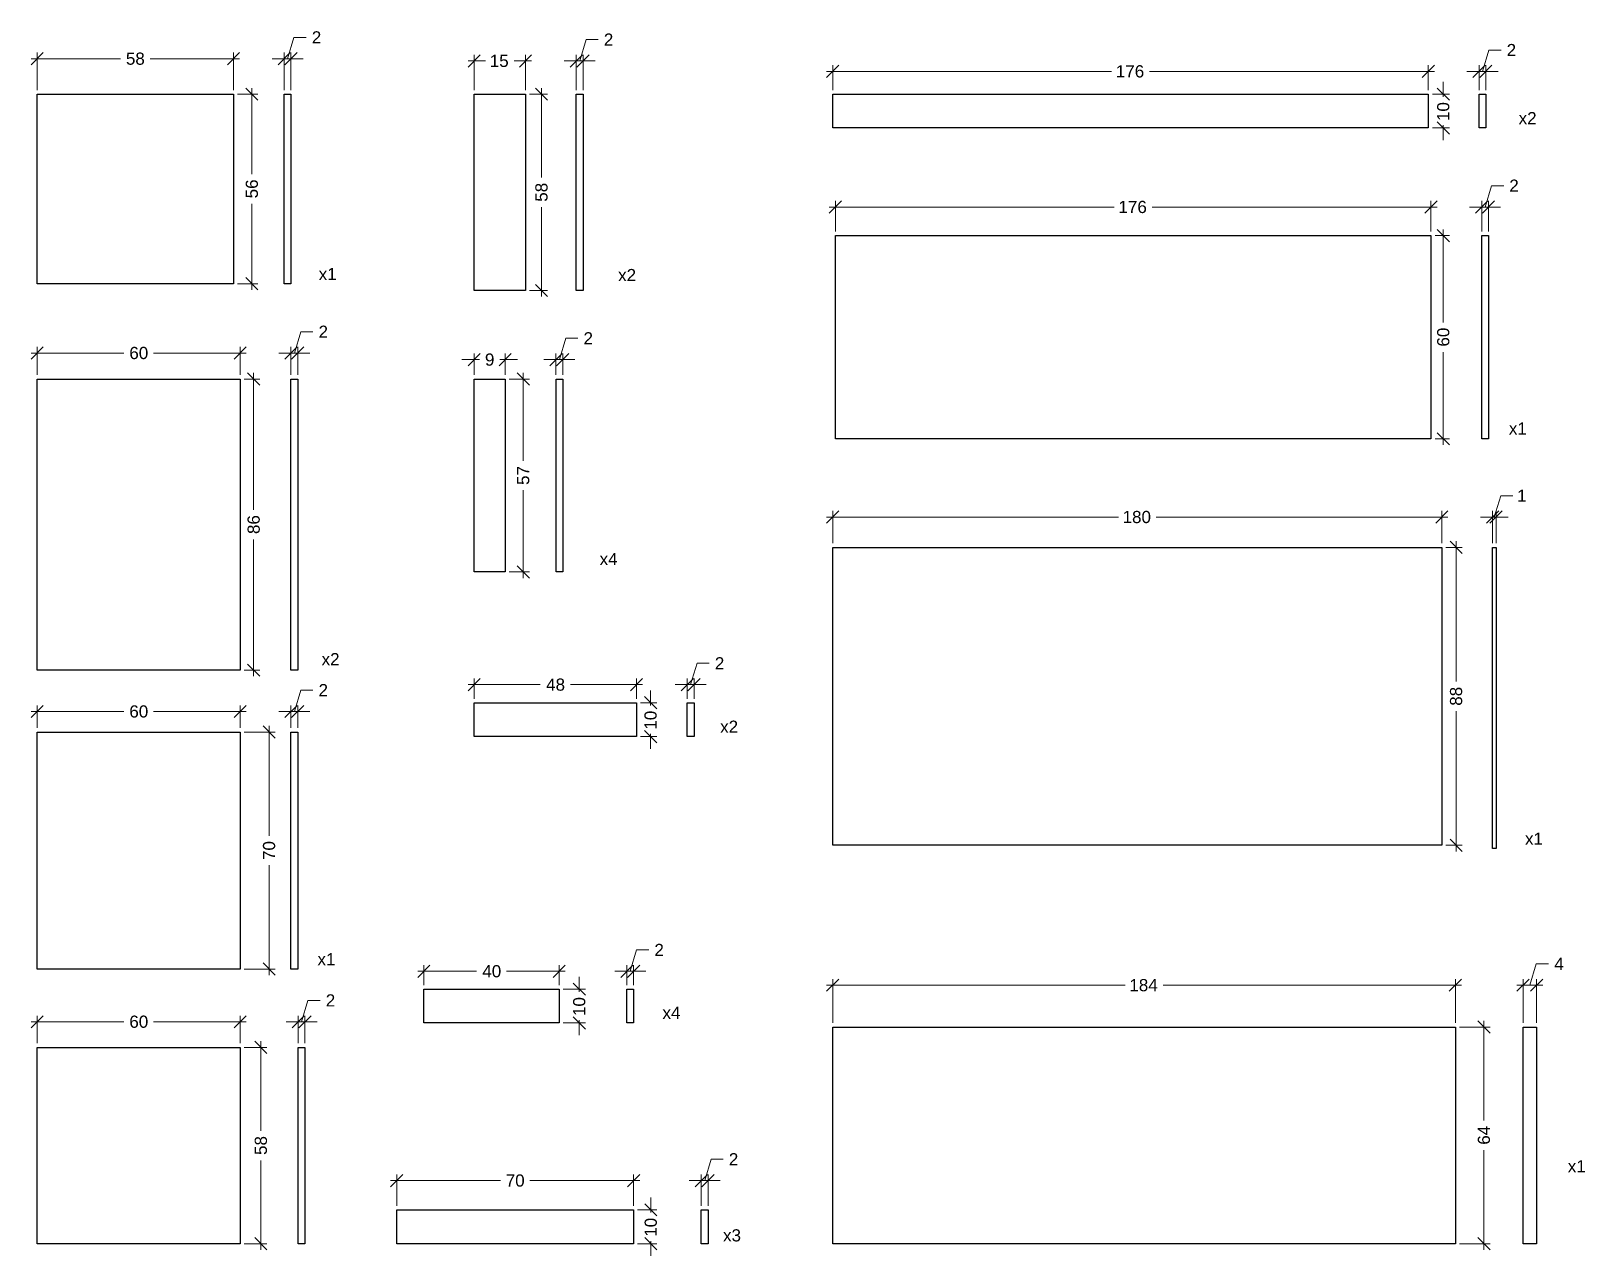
# Model space of a CAD drawing. Header units: centimetres. Extents: x -2268 to 4168, y -1681 to 1458.
# Drawn here: x 3004.5 to 3463.6, y -1666.7 to -1304.9 of the extents above; entities that cross this region are included whole.
import ezdxf

# ---------------------------------------------------------------- set-up
doc = ezdxf.new("R2010")
doc.units = ezdxf.units.CM
doc.layers.add('PDF3_Geometry', color=7, linetype='Continuous')
doc.layers.add('PDF3_Text', color=7, linetype='Continuous')
doc.styles.add('PDF Arial', font='Arial.ttf')

msp = doc.modelspace()

# ---------------------------------------------------------------- texts
at = {"layer": 'PDF3_Text', "color": 5, "attachment_point": 7, "style": 'PDF Arial'}
for s, insert, char_height in [('2', (3087.4098, -1308.5102), 3.6002), ('2', (3173.7214, -1309.1664), 3.6002), ('2', (3440.517, -1312.2569), 3.6002), ('58', (3032.4689, -1314.8479), 3.60019), ('15', (3140.0011, -1315.5041), 3.60019), ('176', (3325.0152, -1318.5945), 3.60019), ('x2', (3444.0626, -1332.3769), 3.60019), ('2', (3441.3002, -1352.3169), 3.6002), ('176', (3325.7984, -1358.6545), 3.60019), ('x1', (3089.4525, -1378.4167), 3.60019), ('x2', (3177.9337, -1378.7237), 3.60019), ('2', (3089.4102, -1395.4568), 3.6002), ('2', (3167.7203, -1397.4042), 3.6002), ('60', (3033.485, -1401.7944), 3.60019), ('9', (3138.5829, -1403.7418), 3.6002), ('x1', (3441.1732, -1424.0332), 3.60019), ('1', (3443.6181, -1443.8992), 3.6002), ('180', (3327.0155, -1450.2368), 3.60019), ('x4', (3172.4717, -1462.61), 3.60019), ('x2', (3090.3104, -1492.1846), 3.60019), ('2', (3206.5208, -1493.4106), 3.6002), ('48', (3156.6602, -1499.7482), 3.60019), ('2', (3089.4102, -1501.3379), 3.6002), ('60', (3033.485, -1507.6755), 3.60019), ('x2', (3208.0872, -1512.1334), 3.60019), ('x1', (3445.9466, -1545.2081), 3.60019), ('2', (3188.6552, -1578.0817), 3.6002), ('x1', (3089.0927, -1580.8228), 3.60019), ('4', (3454.5936, -1582.1881), 3.6002), ('40', (3137.7997, -1584.4194), 3.60019), ('184', (3329.0159, -1588.5258), 3.60019), ('2', (3091.5376, -1592.9837), 3.6002), ('x4', (3191.0472, -1596.6353), 3.60019), ('60', (3033.485, -1599.3213), 3.60019), ('2', (3210.6591, -1639.902), 3.6002), ('x1', (3458.5837, -1641.987), 3.60019), ('70', (3144.7215, -1646.2396), 3.60019), ('x3', (3208.9447, -1662.4374), 3.60019)]:
    msp.add_mtext(s, dxfattribs=dict(at, insert=insert, char_height=char_height))
at = {"layer": 'PDF3_Text', "color": 5, "char_height": 3.60019, "attachment_point": 7, "rotation": 90, "style": 'PDF Arial'}
for s, insert in [('10', (3423.6231, -1331.4349)), ('56', (3071.5319, -1354.2643)), ('58', (3157.1237, -1355.2698)), ('60', (3423.6231, -1398.0498)), ('57', (3151.7365, -1438.9248)), ('86', (3072.0717, -1453.4247)), ('88', (3427.4121, -1504.1532)), ('10', (3189.3622, -1511.2126)), ('70', (3076.6228, -1549.7168)), ('10', (3168.2791, -1595.7991)), ('64', (3435.6358, -1633.8163)), ('58', (3074.1991, -1636.8433)), ('10', (3189.4257, -1661.0063))]:
    msp.add_mtext(s, dxfattribs=dict(at, insert=insert))

# ---------------------------------------------------------------- linework, layer by layer
at = {"layer": 'PDF3_Geometry', "color": 5, "lineweight": 9}
for points in [[(3080.2657, -1313.019), (3082.1497, -1306.711), (3085.7482, -1306.711)], [(3166.5772, -1313.6752), (3168.4612, -1307.3672), (3172.0703, -1307.3672)], [(3008.0625, -1311.2091), (3004.4534, -1314.8182)], [(3004.4534, -1313.019), (3030.8814, -1313.019)], [(3006.2633, -1322.2798), (3006.2633, -1311.2091)], [(3066.0622, -1313.019), (3039.6448, -1313.019)], [(3062.4636, -1314.8182), (3066.0622, -1311.2091)], [(3064.2629, -1322.2798), (3064.2629, -1311.2091)], [(3079.2603, -1313.019), (3075.6617, -1313.019)], [(3077.461, -1314.8182), (3081.0595, -1311.2091)], [(3079.2603, -1322.2798), (3079.2603, -1311.2091)], [(3079.2603, -1313.019), (3081.2606, -1313.019), (3079.2603, -1313.019)], [(3083.0599, -1311.2091), (3079.4614, -1314.8182)], [(3081.2606, -1322.2798), (3081.2606, -1311.2091)], [(3081.2606, -1313.019), (3084.8591, -1313.019)], [(3137.1752, -1311.8759), (3133.5767, -1315.4744)], [(3135.3759, -1322.2798), (3135.3759, -1311.8759)], [(3148.7752, -1315.4744), (3152.3737, -1311.8759)], [(3150.5744, -1322.2798), (3150.5744, -1311.8759)], [(3163.7725, -1315.4744), (3167.371, -1311.8759)], [(3165.5718, -1322.2798), (3165.5718, -1311.8759)], [(3169.3714, -1311.8759), (3165.7729, -1315.4744)], [(3167.5721, -1322.2798), (3167.5721, -1311.8759)], [(3433.3729, -1316.7656), (3435.2674, -1310.4577), (3438.8659, -1310.4577)], [(3133.5767, -1313.6752), (3138.7522, -1313.6752)], [(3152.3737, -1313.6752), (3147.1982, -1313.6752)], [(3165.5718, -1313.6752), (3161.9733, -1313.6752)], [(3165.5718, -1313.6752), (3167.5721, -1313.6752), (3165.5718, -1313.6752)], [(3167.5721, -1313.6752), (3171.1706, -1313.6752)], [(3243.1701, -1314.9664), (3239.561, -1318.5649)], [(3239.561, -1316.7656), (3323.7663, -1316.7656)], [(3241.3602, -1322.2798), (3241.3602, -1314.9664)], [(3419.1694, -1316.7656), (3334.9746, -1316.7656)], [(3415.5708, -1318.5649), (3419.1694, -1314.9664)], [(3417.3701, -1322.2798), (3417.3701, -1314.9664)], [(3432.3674, -1316.7656), (3428.7689, -1316.7656)], [(3430.5682, -1318.5649), (3434.1667, -1314.9664)], [(3432.3674, -1322.2798), (3432.3674, -1314.9664)], [(3432.3674, -1316.7656), (3434.3678, -1316.7656), (3432.3674, -1316.7656)], [(3436.1671, -1314.9664), (3432.5685, -1318.5649)], [(3434.3678, -1322.2798), (3434.3678, -1314.9664)], [(3434.3678, -1316.7656), (3437.9769, -1316.7656)], [(3071.5023, -1325.2857), (3067.9038, -1321.6766)], [(3069.703, -1321.6765), (3069.703, -1347.1096)], [(3157.0941, -1325.2857), (3153.4956, -1321.6766)], [(3155.2948, -1321.6765), (3155.2948, -1348.1045)], [(3419.9843, -1321.6765), (3423.5934, -1325.2856)], [(3421.7942, -1324.2802), (3421.7942, -1323.4864), (3421.7942, -1319.8773)], [(3065.4589, -1323.4864), (3071.5023, -1323.4864)], [(3151.7704, -1323.4864), (3157.0941, -1323.4864)], [(3418.5661, -1323.4864), (3423.5934, -1323.4864)], [(3418.5661, -1333.4776), (3423.5934, -1333.4776)], [(3423.5934, -1335.2874), (3419.9843, -1331.6783)], [(3421.7942, -1332.6838), (3421.7942, -1333.4776), (3421.7942, -1337.0867)], [(3434.1561, -1356.8256), (3436.0401, -1350.5176), (3439.6492, -1350.5176)], [(3069.703, -1381.285), (3069.703, -1355.8625)], [(3155.2948, -1383.2853), (3155.2948, -1356.868)], [(3243.9427, -1355.0158), (3240.3442, -1358.6249)], [(3240.3442, -1356.8256), (3324.5389, -1356.8256)], [(3242.1434, -1364.0756), (3242.1434, -1355.0158)], [(3419.9526, -1356.8256), (3335.7578, -1356.8256)], [(3416.354, -1358.6249), (3419.9526, -1355.0158)], [(3418.1533, -1364.0756), (3418.1533, -1355.0158)], [(3433.1507, -1356.8256), (3429.5521, -1356.8256)], [(3431.3514, -1358.6249), (3434.9499, -1355.0158)], [(3433.1507, -1364.0756), (3433.1507, -1355.0158)], [(3433.1507, -1356.8256), (3435.151, -1356.8256), (3433.1507, -1356.8256)], [(3436.9503, -1355.0158), (3433.3517, -1358.6249)], [(3435.151, -1364.0756), (3435.151, -1355.0158)], [(3435.151, -1356.8256), (3438.7495, -1356.8256)], [(3423.5934, -1367.0708), (3419.9843, -1363.4723)], [(3421.7942, -1363.4723), (3421.7942, -1390.8951)], [(3419.3493, -1365.2716), (3423.5934, -1365.2716)], [(3065.4589, -1379.4857), (3071.5023, -1379.4857)], [(3067.9038, -1377.6864), (3071.5023, -1381.285)], [(3151.7704, -1381.4861), (3157.0941, -1381.4861)], [(3153.4956, -1379.6868), (3157.0941, -1383.2853)], [(3082.2555, -1399.9549), (3084.15, -1393.6575), (3087.7485, -1393.6575)], [(3160.5762, -1401.9129), (3162.4707, -1395.6049), (3166.0692, -1395.6049)], [(3008.0625, -1398.1557), (3004.4534, -1401.7648)], [(3004.4534, -1399.9549), (3031.8762, -1399.9549)], [(3006.2633, -1406.4323), (3006.2633, -1398.1557)], [(3068.0625, -1399.9549), (3040.6397, -1399.9549)], [(3064.464, -1401.7648), (3068.0625, -1398.1557)], [(3066.2633, -1406.4323), (3066.2633, -1398.1557)], [(3081.2606, -1399.9549), (3077.6621, -1399.9549)], [(3079.4613, -1401.7648), (3083.0598, -1398.1557)], [(3081.2606, -1406.4323), (3081.2606, -1398.1557)], [(3081.2606, -1399.9549), (3083.261, -1399.9549), (3081.2606, -1399.9549)], [(3085.0602, -1398.1557), (3081.4617, -1401.7648)], [(3083.261, -1406.4323), (3083.261, -1398.1557)], [(3083.261, -1399.9549), (3086.8595, -1399.9549)], [(3133.5767, -1403.7122), (3137.1752, -1400.1137)], [(3135.3759, -1406.4323), (3135.3759, -1400.1137)], [(3146.3726, -1400.1137), (3142.7741, -1403.7122)], [(3144.5734, -1406.4323), (3144.5734, -1400.1137)], [(3157.7715, -1403.7122), (3161.37, -1400.1137)], [(3159.5707, -1406.4323), (3159.5707, -1400.1137)], [(3163.3703, -1400.1137), (3159.7718, -1403.7122)], [(3161.571, -1406.4323), (3161.571, -1400.1137)], [(3421.7942, -1427.0814), (3421.7942, -1399.6586)], [(3136.9847, -1401.9129), (3135.3759, -1401.9129), (3131.7774, -1401.9129)], [(3142.954, -1401.9129), (3144.5734, -1401.9129), (3148.1719, -1401.9129)], [(3159.5707, -1401.9129), (3155.9722, -1401.9129)], [(3159.5707, -1401.9129), (3161.5711, -1401.9129), (3159.5707, -1401.9129)], [(3161.571, -1401.9129), (3165.1696, -1401.9129)], [(3067.4592, -1407.6388), (3072.0315, -1407.6388)], [(3072.0315, -1409.4381), (3068.433, -1405.829)], [(3070.2322, -1405.829), (3070.2322, -1446.2594)], [(3145.7693, -1407.6388), (3151.7069, -1407.6388)], [(3151.7069, -1409.4381), (3148.1084, -1405.829)], [(3149.9076, -1405.829), (3149.9076, -1431.7595)], [(3419.9843, -1423.4829), (3423.5934, -1427.0814)], [(3419.3493, -1425.2821), (3423.5934, -1425.2821)], [(3149.9076, -1466.4323), (3149.9076, -1440.5123)], [(3436.8762, -1448.4079), (3438.7601, -1442.0999), (3442.3692, -1442.0999)], [(3243.1701, -1446.6087), (3239.561, -1450.2072)], [(3239.561, -1448.4079), (3325.7666, -1448.4079)], [(3241.3602, -1456.1553), (3241.3602, -1446.6087)], [(3423.1701, -1448.4079), (3336.975, -1448.4079)], [(3419.5715, -1450.2072), (3423.1701, -1446.6087)], [(3421.3708, -1456.1553), (3421.3708, -1446.6087)], [(3436.3682, -1448.4079), (3432.7696, -1448.4079)], [(3434.5689, -1450.2072), (3438.1674, -1446.6087)], [(3439.1729, -1446.6087), (3435.5744, -1450.2072)], [(3436.3682, -1456.1553), (3436.3682, -1446.6087)], [(3436.3682, -1448.4079), (3437.3736, -1448.4079), (3436.3682, -1448.4079)], [(3437.3736, -1456.1553), (3437.3736, -1446.6087)], [(3437.3736, -1448.4079), (3440.9721, -1448.4079)], [(3070.2322, -1495.4427), (3070.2322, -1455.0123)], [(3427.3824, -1459.1611), (3423.7839, -1455.5626)], [(3425.5832, -1455.5626), (3425.5832, -1496.9773)], [(3422.5668, -1457.3619), (3427.3824, -1457.3619)], [(3145.7693, -1464.633), (3151.7069, -1464.633)], [(3148.1084, -1462.8337), (3151.7069, -1466.4323)], [(3068.433, -1491.8336), (3072.0315, -1495.4427)], [(3199.3767, -1497.9087), (3201.2712, -1491.6007), (3204.8697, -1491.6007)], [(3067.4592, -1493.6434), (3072.0315, -1493.6434)], [(3137.1752, -1496.1094), (3133.5767, -1499.7185)], [(3135.3759, -1502.0576), (3135.3759, -1496.1094)], [(3181.5746, -1499.7185), (3185.1731, -1496.1094)], [(3183.3739, -1502.0576), (3183.3739, -1496.1094)], [(3196.572, -1499.7185), (3200.1705, -1496.1094)], [(3198.3712, -1502.0576), (3198.3712, -1496.1094)], [(3202.1708, -1496.1094), (3198.5723, -1499.7185)], [(3200.3716, -1502.0576), (3200.3716, -1496.1094)], [(3082.2555, -1505.8466), (3084.15, -1499.5386), (3087.7485, -1499.5386)], [(3133.5767, -1497.9087), (3154.9138, -1497.9087)], [(3185.1731, -1497.9087), (3163.8254, -1497.9087)], [(3185.7341, -1501.4543), (3189.3326, -1505.0528)], [(3187.5333, -1504.0579), (3187.5333, -1503.2536), (3187.5333, -1499.655)], [(3198.3712, -1497.9087), (3194.7727, -1497.9087)], [(3198.3712, -1497.9087), (3200.3716, -1497.9087), (3198.3712, -1497.9087)], [(3200.3716, -1497.9087), (3203.9701, -1497.9087)], [(3008.0625, -1504.0474), (3004.4534, -1507.6459)], [(3004.4534, -1505.8466), (3031.8762, -1505.8466)], [(3006.2633, -1510.7152), (3006.2633, -1504.0474)], [(3068.0625, -1505.8466), (3040.6397, -1505.8466)], [(3064.464, -1507.6459), (3068.0625, -1504.0474)], [(3066.2633, -1510.7152), (3066.2633, -1504.0474)], [(3081.2606, -1505.8466), (3077.6621, -1505.8466)], [(3079.4613, -1507.6459), (3083.0598, -1504.0474)], [(3081.2606, -1510.7152), (3081.2606, -1504.0474)], [(3081.2606, -1505.8466), (3083.261, -1505.8466), (3081.2606, -1505.8466)], [(3085.0602, -1504.0474), (3081.4617, -1507.6459)], [(3083.261, -1510.7152), (3083.261, -1504.0474)], [(3083.261, -1505.8466), (3086.8595, -1505.8466)], [(3184.5698, -1503.2536), (3189.3326, -1503.2536)], [(3425.5832, -1547.1661), (3425.5832, -1505.7408)], [(3076.5931, -1513.721), (3072.9946, -1510.1225)], [(3074.7939, -1510.1225), (3074.7939, -1542.5621)], [(3067.4592, -1511.9218), (3076.5931, -1511.9218)], [(3184.5698, -1513.2553), (3189.3326, -1513.2553)], [(3189.3326, -1515.0546), (3185.7341, -1511.4561)], [(3187.5333, -1512.4615), (3187.5333, -1513.2553), (3187.5333, -1516.8538)], [(3422.5668, -1545.3668), (3427.3824, -1545.3668)], [(3423.7839, -1543.5676), (3427.3824, -1547.1661)], [(3074.7939, -1583.7228), (3074.7939, -1551.2832)], [(3181.5111, -1582.5904), (3183.4056, -1576.2825), (3187.0041, -1576.2825)], [(3067.4592, -1581.9235), (3076.5931, -1581.9235)], [(3072.9946, -1580.1243), (3076.5931, -1583.7228)], [(3122.3155, -1580.7912), (3118.717, -1584.3897)], [(3118.717, -1582.5904), (3136.0639, -1582.5904)], [(3120.5162, -1586.6441), (3120.5162, -1580.7912)], [(3162.3119, -1582.5904), (3144.9544, -1582.5904)], [(3158.7134, -1584.3897), (3162.3119, -1580.7912)], [(3160.5127, -1586.6441), (3160.5127, -1580.7912)], [(3180.5162, -1582.5904), (3176.9177, -1582.5904)], [(3178.717, -1584.3897), (3182.3155, -1580.7912)], [(3180.5162, -1586.6441), (3180.5162, -1580.7912)], [(3180.5162, -1582.5904), (3182.5166, -1582.5904), (3180.5162, -1582.5904)], [(3184.3158, -1580.7912), (3180.7173, -1584.3897)], [(3182.5166, -1586.6441), (3182.5166, -1580.7912)], [(3182.5166, -1582.5904), (3186.1151, -1582.5904)], [(3447.3754, -1586.6969), (3449.2593, -1580.3889), (3452.8578, -1580.3889)], [(3161.7192, -1587.8506), (3168.2495, -1587.8506)], [(3164.651, -1586.0514), (3168.2495, -1589.6499)], [(3166.4502, -1588.6444), (3166.4502, -1587.8506), (3166.4502, -1584.2521)], [(3243.1701, -1584.887), (3239.561, -1588.4961)], [(3239.561, -1586.6969), (3327.767, -1586.6969)], [(3241.3602, -1597.8523), (3241.3602, -1584.887)], [(3427.1708, -1586.6969), (3338.9647, -1586.6969)], [(3423.5722, -1588.4961), (3427.1708, -1584.887)], [(3425.3715, -1597.8523), (3425.3715, -1584.887)], [(3447.1743, -1584.887), (3443.5758, -1588.4961)], [(3443.5758, -1586.6969), (3451.175, -1586.6969)], [(3445.375, -1597.8523), (3445.375, -1584.887)], [(3447.5765, -1588.4961), (3451.175, -1584.887)], [(3449.3757, -1597.8523), (3449.3757, -1584.887)], [(3084.3934, -1597.4924), (3086.288, -1591.1844), (3089.8865, -1591.1844)], [(3008.0625, -1595.6931), (3004.4534, -1599.2917)], [(3004.4534, -1597.4924), (3031.8762, -1597.4924)], [(3006.2633, -1603.8533), (3006.2633, -1595.6931)], [(3068.0625, -1597.4924), (3040.6397, -1597.4924)], [(3064.464, -1599.2917), (3068.0625, -1595.6931)], [(3066.2633, -1603.8533), (3066.2633, -1595.6931)], [(3083.3879, -1597.4924), (3079.7894, -1597.4924)], [(3081.5887, -1599.2917), (3085.1872, -1595.6931)], [(3083.3879, -1603.8533), (3083.3879, -1595.6931)], [(3083.3879, -1597.4924), (3085.3883, -1597.4924), (3083.3879, -1597.4924)], [(3087.1876, -1595.6931), (3083.5891, -1599.2917)], [(3085.3883, -1603.8533), (3085.3883, -1595.6931)], [(3085.3883, -1597.4924), (3088.9868, -1597.4924)], [(3161.7192, -1597.8524), (3168.2495, -1597.8524)], [(3168.2495, -1599.6517), (3164.651, -1596.0531)], [(3166.4502, -1597.048), (3166.4502, -1597.8524), (3166.4502, -1601.4509)], [(3435.6061, -1600.8475), (3432.0076, -1597.249)], [(3433.8069, -1597.249), (3433.8069, -1626.6722)], [(3426.5675, -1599.0482), (3435.6061, -1599.0482)], [(3067.4592, -1605.0493), (3074.1694, -1605.0493)], [(3074.1694, -1606.8486), (3070.5709, -1603.25)], [(3072.3702, -1603.25), (3072.3702, -1629.6674)], [(3072.3702, -1664.8482), (3072.3702, -1638.4308)], [(3203.5149, -1644.4107), (3205.4095, -1638.1027), (3209.008, -1638.1027)], [(3433.8069, -1664.8482), (3433.8069, -1635.4356)], [(3114.3141, -1642.6115), (3110.7155, -1646.21)], [(3112.5148, -1651.8512), (3112.5148, -1642.6115)], [(3180.7173, -1646.21), (3184.3158, -1642.6115)], [(3182.5166, -1651.8512), (3182.5166, -1642.6115)], [(3200.7103, -1646.21), (3204.3194, -1642.6115)], [(3202.5095, -1651.8512), (3202.5095, -1642.6115)], [(3206.3197, -1642.6115), (3202.7106, -1646.21)], [(3204.5099, -1651.8512), (3204.5099, -1642.6115)], [(3110.7155, -1644.4107), (3143.1551, -1644.4107)], [(3184.3158, -1644.4107), (3151.8657, -1644.4107)], [(3202.5095, -1644.4107), (3198.911, -1644.4107)], [(3202.5095, -1644.4107), (3204.5099, -1644.4107), (3202.5095, -1644.4107)], [(3204.5099, -1644.4107), (3208.119, -1644.4107)], [(3183.7125, -1653.0578), (3189.3961, -1653.0578)], [(3185.7976, -1651.2585), (3189.3961, -1654.857)], [(3187.5968, -1653.8516), (3187.5968, -1653.0578), (3187.5968, -1649.4487)], [(3070.5709, -1661.2497), (3074.1694, -1664.8482)], [(3189.3961, -1664.8588), (3185.7976, -1661.2497)], [(3187.5968, -1662.2552), (3187.5968, -1663.0595), (3187.5968, -1666.658)], [(3432.0076, -1661.2497), (3435.6061, -1664.8482)], [(3067.4592, -1663.0489), (3074.1694, -1663.0489)], [(3183.7125, -1663.0595), (3189.3961, -1663.0595)], [(3426.5675, -1663.0489), (3435.6061, -1663.0489)]]:
    msp.add_lwpolyline(points, dxfattribs=at)
at = {"layer": 'PDF3_Geometry', "color": 6, "lineweight": 25}
for points in [[(3006.2633, -1323.4757), (3064.2629, -1323.4757), (3064.2629, -1379.4856), (3006.2633, -1379.4856)], [(3079.2603, -1323.4757), (3081.2606, -1323.4757), (3081.2606, -1379.4856), (3079.2603, -1379.4856)], [(3135.376, -1323.4757), (3150.5744, -1323.4757), (3150.5744, -1381.4859), (3135.376, -1381.4859)], [(3165.5824, -1323.4757), (3167.5827, -1323.4757), (3167.5827, -1381.4859), (3165.5824, -1381.4859)], [(3241.3602, -1323.4757), (3417.3701, -1323.4757), (3417.3701, -1333.4774), (3241.3602, -1333.4774)], [(3432.3674, -1323.4757), (3434.3678, -1323.4757), (3434.3678, -1333.4774), (3432.3674, -1333.4774)], [(3242.1434, -1365.2714), (3418.1533, -1365.2714), (3418.1533, -1425.2714), (3242.1434, -1425.2714)], [(3433.1507, -1365.2714), (3435.151, -1365.2714), (3435.151, -1425.2714), (3433.1507, -1425.2714)], [(3006.2633, -1407.6281), (3066.2633, -1407.6281), (3066.2633, -1493.6433), (3006.2633, -1493.6433)], [(3081.2606, -1407.6281), (3083.261, -1407.6281), (3083.261, -1493.6433), (3081.2606, -1493.6433)], [(3135.376, -1407.6281), (3144.5734, -1407.6281), (3144.5734, -1464.6329), (3135.376, -1464.6329)], [(3159.5813, -1407.6281), (3161.5817, -1407.6281), (3161.5817, -1464.6329), (3159.5813, -1464.6329)], [(3241.3602, -1457.3617), (3421.3708, -1457.3617), (3421.3708, -1545.3667), (3241.3602, -1545.3667)], [(3436.3682, -1457.3617), (3437.3736, -1457.3617), (3437.3736, -1546.3192), (3436.3682, -1546.3192)], [(3135.376, -1503.264), (3183.3739, -1503.264), (3183.3739, -1513.2552), (3135.376, -1513.2552)], [(3198.3818, -1503.264), (3200.3822, -1503.264), (3200.3822, -1513.2552), (3198.3818, -1513.2552)], [(3006.2633, -1511.9216), (3066.2633, -1511.9216), (3066.2633, -1581.9234), (3006.2633, -1581.9234)], [(3081.2606, -1511.9216), (3083.261, -1511.9216), (3083.261, -1581.9234), (3081.2606, -1581.9234)], [(3120.5162, -1587.8505), (3160.5233, -1587.8505), (3160.5233, -1597.8523), (3120.5162, -1597.8523)], [(3180.5162, -1587.8505), (3182.5166, -1587.8505), (3182.5166, -1597.8523), (3180.5162, -1597.8523)], [(3241.3602, -1599.0587), (3425.3715, -1599.0587), (3425.3715, -1663.0594), (3241.3602, -1663.0594)], [(3445.375, -1599.0587), (3449.3757, -1599.0587), (3449.3757, -1663.0594), (3445.375, -1663.0594)], [(3006.2633, -1605.0492), (3066.2633, -1605.0492), (3066.2633, -1663.0594), (3006.2633, -1663.0594)], [(3083.388, -1605.0492), (3085.3883, -1605.0492), (3085.3883, -1663.0594), (3083.388, -1663.0594)], [(3112.5148, -1653.0576), (3182.5166, -1653.0576), (3182.5166, -1663.0594), (3112.5148, -1663.0594)], [(3202.5201, -1653.0576), (3204.5204, -1653.0576), (3204.5204, -1663.0594), (3202.5201, -1663.0594)]]:
    msp.add_lwpolyline(points, close=True, dxfattribs=at)

msp.set_redraw_order([(e.dxf.handle, doc.entitydb.next_handle()) for e in msp.query("TEXT MTEXT ATTDEF DIMENSION ARC_DIMENSION")])  # texts and dimensions are drawn at this point

doc.saveas('drawing.dxf')
